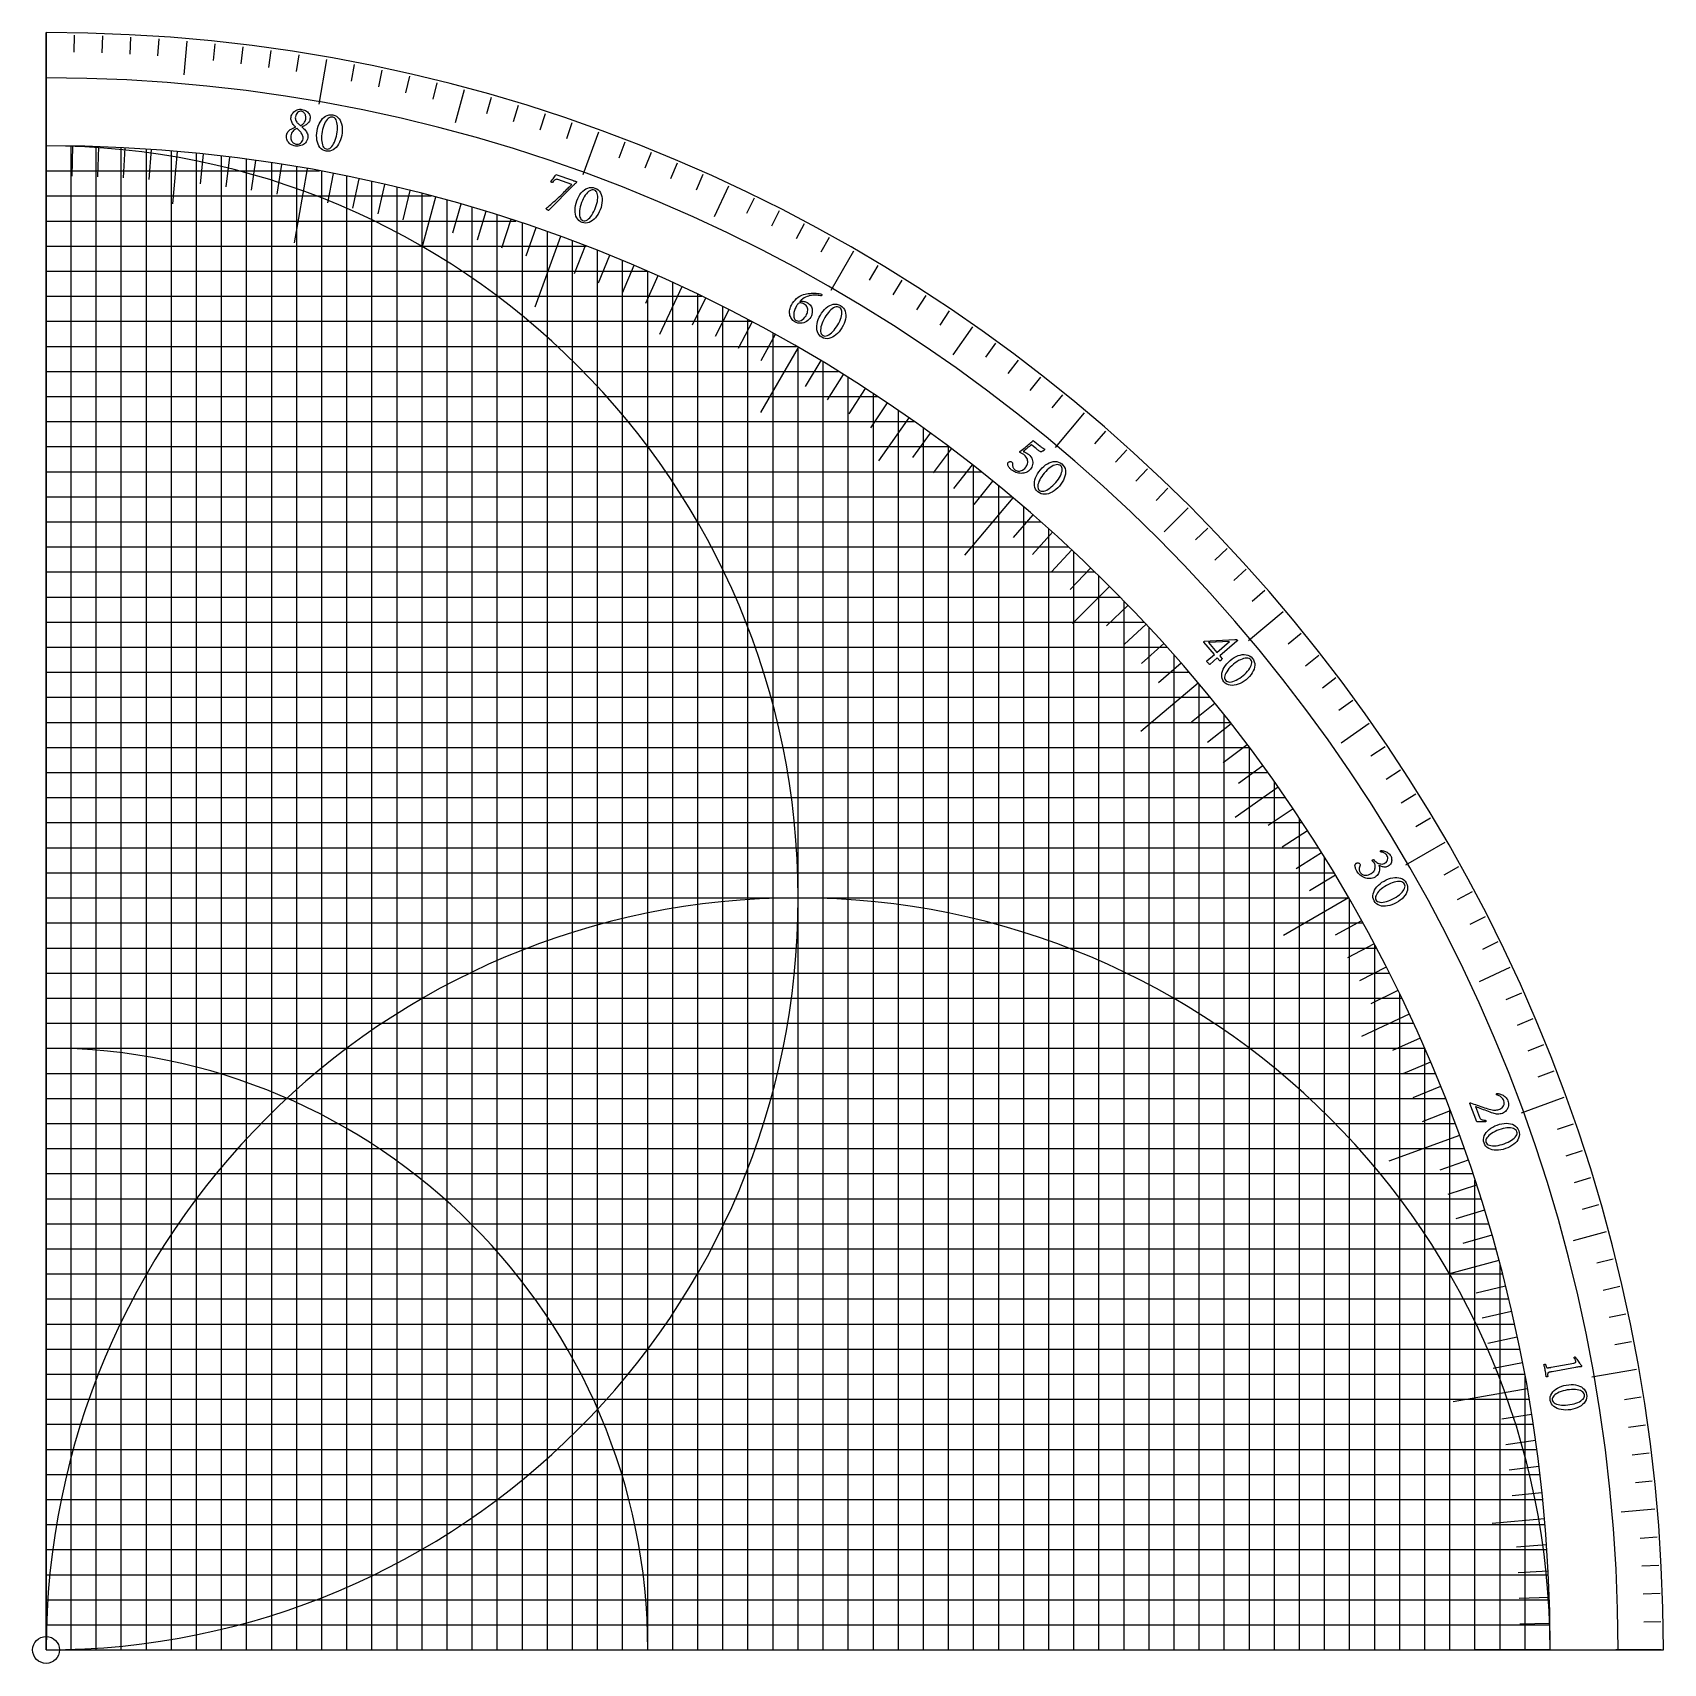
# Model space of a CAD drawing. Header units: millimetres. Extents: x -1 to 150, y -1 to 150.
import ezdxf

# ---------------------------------------------------------------- set-up
doc = ezdxf.new("R2010")
doc.units = ezdxf.units.MM
for name, color, linetype in [('CUT_INNER', 6, 'Continuous'), ('CUT_OUTER', 1, 'Continuous'), ('ENGRAVE', 7, 'Continuous'), ('ENGRAVE_FINE', 8, 'Continuous'), ('TEXT', 5, 'Continuous')]:
    doc.layers.add(name, color=color, linetype=linetype)

msp = doc.modelspace()

# ---------------------------------------------------------------- linework, layer by layer
at = {"layer": 'CUT_INNER'}
msp.add_circle((0, 0), 1.25, dxfattribs=at)
at = {"layer": 'CUT_OUTER'}
for points in [[(0, 150), (0, 150), (0, 0)], [(0, 0), (150, 0), (150, 0)]]:
    msp.add_lwpolyline(points, dxfattribs=at)
msp.add_arc((0, 0), 150, 360, 90, dxfattribs=at)
at = {"layer": 'ENGRAVE'}
for points in [[(0, 0), (0, 150)], [(0, 149.79), (0, 145.59)], [(13.0551, 149.22), (12.7805, 146.082)], [(26.0108, 147.5144), (25.2814, 143.3782)], [(38.7685, 144.686), (37.9532, 141.6434)], [(51.2312, 140.7566), (49.7947, 136.8098)], [(0, 0), (0, 139.5)], [(0, 139.5), (0, 132.525)], [(11.625, 0), (11.625, 139.0148)], [(12.1582, 138.9692), (11.7327, 134.1052)], [(24.2239, 137.3807), (23.0127, 130.5116)], [(23.25, 0), (23.25, 137.5489)], [(36.1053, 134.7467), (34.8416, 130.0305)], [(34.875, 0), (34.875, 135.0703)], [(63.304, 135.7558), (61.9727, 132.901)], [(47.7118, 131.0871), (45.3262, 124.5328)], [(46.5, 0), (46.5, 131.5219)], [(74.895, 129.7219), (72.795, 126.0846)], [(0, 127.875), (55.7515, 127.875)], [(58.9552, 126.4299), (56.8918, 122.0049)], [(58.125, 0), (58.125, 126.8138)], [(85.916, 122.7008), (84.1092, 120.1205)], [(69.75, 120.8105), (66.2625, 114.77)], [(69.75, 0), (69.75, 120.8105)], [(0, 116.25), (77.1115, 116.25)], [(80.0139, 114.2717), (77.2134, 110.2722)], [(96.2832, 114.7458), (93.5834, 111.5284)], [(81.375, 0), (81.375, 113.3065)], [(89.6689, 106.8632), (85.1854, 101.52)], [(105.9175, 105.9175), (103.6901, 103.6901)], [(0, 104.625), (92.2706, 104.625)], [(93, 0), (93, 103.9772)], [(98.6414, 98.6414), (95.1889, 95.1889)], [(114.7458, 96.2832), (111.5284, 93.5834)], [(0, 93), (103.9772, 93)], [(104.625, 0), (104.625, 92.2706)], [(106.8632, 89.6689), (101.52, 85.1854)], [(122.7008, 85.916), (120.1205, 84.1092)], [(0, 81.375), (113.3065, 81.375)], [(114.2717, 80.0139), (110.2722, 77.2134)], [(116.25, 0), (116.25, 77.1115)], [(129.7219, 74.895), (126.0846, 72.795)], [(0, 69.75), (120.8105, 69.75)], [(120.8105, 69.75), (114.77, 66.2625)], [(135.7558, 63.304), (132.901, 61.9727)], [(0, 58.125), (126.8138, 58.125)], [(126.4299, 58.9552), (122.0049, 56.8918)], [(127.875, 0), (127.875, 55.7515)], [(140.7566, 51.2312), (136.8098, 49.7947)], [(131.0871, 47.7118), (124.5328, 45.3262)], [(0, 46.5), (131.5219, 46.5)], [(144.686, 38.7685), (141.6434, 37.9532)], [(0, 34.875), (135.0703, 34.875)], [(134.7467, 36.1053), (130.0305, 34.8416)], [(147.5144, 26.0108), (143.3782, 25.2814)], [(137.3807, 24.2239), (130.5116, 23.0127)], [(0, 23.25), (137.5489, 23.25)], [(138.9692, 12.1582), (134.1052, 11.7327)], [(149.22, 13.0551), (146.082, 12.7805)], [(0, 11.625), (139.0148, 11.625)], [(0, 0), (150, 0)], [(0, 0), (139.5, 0)], [(139.5, 0), (132.525, 0)], [(149.79, 0), (145.59, 0)]]:
    msp.add_lwpolyline(points, dxfattribs=at)
for centre, radius, start, end in [((0, 0), 145.8, 0, 90), ((0, 0), 139.5, 0, 90), ((0, 69.75), 69.75, 270, 90), ((0, 0), 139.5, 0, 90), ((69.75, 0), 69.75, 0, 180), ((0, 0), 55.8108, 0, 90)]:
    msp.add_arc(centre, radius, start, end, dxfattribs=at)
at = {"layer": 'ENGRAVE_FINE'}
for points in [[(2.6142, 149.7672), (2.5867, 148.1924)], [(5.2276, 149.6988), (5.1726, 148.1247)], [(7.8394, 149.5847), (7.757, 148.0119)], [(10.4488, 149.4251), (10.339, 147.854)], [(15.6573, 148.9694), (15.4927, 147.4031)], [(18.2548, 148.6735), (18.0629, 147.1102)], [(20.8467, 148.3323), (20.6275, 146.7726)], [(23.4323, 147.9458), (23.1859, 146.3902)], [(28.5813, 147.0379), (28.2808, 145.4919)], [(31.1431, 146.5167), (30.8156, 144.9761)], [(33.6954, 145.9509), (33.3411, 144.4163)], [(36.2375, 145.3406), (35.8565, 143.8124)], [(41.2877, 143.9874), (40.8536, 142.4734)], [(43.7944, 143.2449), (43.3339, 141.7387)], [(46.2877, 142.4588), (45.801, 140.9608)], [(48.7669, 141.6292), (48.2541, 140.14)], [(2.325, 0), (2.325, 139.4806)], [(2.4346, 139.4788), (2.3859, 136.6892)], [(4.65, 0), (4.65, 139.4225)], [(4.8685, 139.415), (4.7711, 136.6267)], [(6.975, 0), (6.975, 139.3255)], [(7.3009, 139.3088), (7.1548, 136.5226)], [(9.3, 0), (9.3, 139.1897)], [(9.731, 139.1602), (9.5364, 136.377)], [(53.6799, 139.841), (53.1155, 138.3706)], [(13.95, 0), (13.95, 138.8007)], [(14.5817, 138.7358), (14.2901, 135.9611)], [(16.275, 0), (16.275, 138.5474)], [(17.0008, 138.4602), (16.6608, 135.691)], [(18.6, 0), (18.6, 138.2544)], [(19.4146, 138.1424), (19.0264, 135.3795)], [(20.925, 0), (20.925, 137.9217)], [(21.8226, 137.7825), (21.3862, 135.0269)], [(56.1123, 138.8829), (55.5223, 137.4226)], [(58.5276, 137.8824), (57.9122, 136.4326)], [(0, 137.175), (25.3628, 137.175)], [(25.575, 0), (25.575, 137.1356)], [(26.6179, 136.937), (26.0855, 134.1983)], [(27.9, 0), (27.9, 136.6815)], [(29.0037, 136.4516), (28.4236, 133.7226)], [(30.225, 0), (30.225, 136.1863)], [(60.9251, 136.84), (60.2845, 135.4011)], [(0, 134.85), (35.7173, 134.85)], [(31.3807, 135.9246), (30.7531, 133.2061)], [(32.55, 0), (32.55, 135.6494)], [(33.7481, 135.3563), (33.0731, 132.6491)], [(65.6636, 134.6304), (64.9732, 133.2148)], [(37.2, 0), (37.2, 134.4485)], [(38.4514, 134.096), (37.6824, 131.4141)], [(39.525, 0), (39.525, 133.7835)], [(40.7859, 133.4045), (39.9701, 130.7364)], [(68.0032, 133.4639), (67.2882, 132.0605)], [(0, 132.525), (43.5589, 132.525)], [(41.85, 0), (41.85, 133.0745)], [(43.1079, 132.6724), (42.2457, 130.0189)], [(44.175, 0), (44.175, 132.3209)], [(45.4168, 131.8998), (44.5084, 129.2618)], [(70.3221, 132.2567), (69.5827, 130.8661)], [(0, 130.2), (50.082, 130.2)], [(48.825, 0), (48.825, 130.6766)], [(49.9923, 130.2345), (48.9925, 127.6298)], [(72.6196, 131.0093), (71.8561, 129.6318)], [(51.15, 0), (51.15, 129.7842)], [(52.2576, 129.3421), (51.2125, 126.7553)], [(53.475, 0), (53.475, 128.8436)], [(54.507, 128.4104), (53.4169, 125.8422)], [(56.7398, 127.4396), (55.605, 124.8908)], [(55.8, 0), (55.8, 127.8539)], [(77.1476, 128.3951), (76.3364, 127.0451)], [(0, 125.55), (60.8066, 125.55)], [(60.45, 0), (60.45, 125.7221)], [(79.3766, 127.0291), (78.542, 125.6934)], [(81.5815, 125.6245), (80.7237, 124.3036)], [(61.1528, 125.3818), (59.9297, 122.8741)], [(63.3317, 124.2954), (62.065, 121.8095)], [(62.775, 0), (62.775, 124.5775)], [(83.7615, 124.1815), (82.8808, 122.8758)], [(0, 123.225), (65.39, 123.225)], [(65.4913, 123.1712), (64.1815, 120.7078)], [(65.1, 0), (65.1, 123.3784)], [(67.6309, 122.0094), (66.2783, 119.5693)], [(67.425, 0), (67.425, 122.1234)], [(88.0444, 121.1827), (87.1186, 119.9085)], [(0, 120.9), (69.5948, 120.9)], [(71.8478, 119.5748), (70.4109, 117.1833)], [(90.1459, 119.6276), (89.198, 118.3698)], [(0, 118.575), (73.4862, 118.575)], [(72.075, 0), (72.075, 119.438)], [(73.9237, 118.3027), (72.4453, 115.9367)], [(74.4, 0), (74.4, 118.0038)], [(92.2199, 118.0361), (91.2503, 116.795)], [(75.9771, 116.9945), (74.4576, 114.6547)], [(76.725, 0), (76.725, 116.5055)], [(78.0074, 115.6507), (76.4473, 113.3377)], [(94.2659, 116.4087), (93.2747, 115.1847)], [(0, 113.925), (80.5068, 113.925)], [(79.05, 0), (79.05, 114.9406)], [(81.996, 112.8579), (80.3561, 110.6007)], [(98.2711, 113.0479), (97.2378, 111.8593)], [(0, 111.6), (83.7, 111.6)], [(83.9532, 111.4097), (82.2741, 109.1815)], [(83.7, 0), (83.7, 111.6)], [(100.2291, 111.3157), (99.1752, 110.1452)], [(0, 109.275), (86.7135, 109.275)], [(85.8848, 109.9275), (84.1671, 107.729)], [(86.025, 0), (86.025, 109.8178)], [(102.1565, 109.5495), (101.0824, 108.3976)], [(87.7902, 108.4119), (86.0344, 106.2436)], [(88.35, 0), (88.35, 107.9561)], [(104.0529, 107.7499), (102.9588, 106.6169)], [(0, 106.95), (89.5653, 106.95)], [(90.675, 0), (90.675, 106.0108)], [(91.5202, 105.282), (89.6898, 103.1763)], [(93.3437, 103.6687), (91.4768, 101.5953)], [(107.7499, 104.0529), (106.6169, 102.9588)], [(0, 102.3), (94.8418, 102.3)], [(95.1388, 102.0238), (93.236, 99.9834)], [(95.325, 0), (95.325, 101.8499)], [(109.5495, 102.1565), (108.3976, 101.0824)], [(0, 99.975), (97.2895, 99.975)], [(96.9048, 100.3479), (94.9667, 98.3409)], [(111.3157, 100.2291), (110.1452, 99.1752)], [(97.65, 0), (97.65, 99.6229)], [(0, 97.65), (99.6229, 97.65)], [(100.3479, 96.9048), (98.3409, 94.9667)], [(99.975, 0), (99.975, 97.2895)], [(113.0479, 98.2711), (111.8593, 97.2378)], [(0, 95.325), (101.8499, 95.325)], [(102.0238, 95.1388), (99.9834, 93.236)], [(102.3, 0), (102.3, 94.8418)], [(116.4087, 94.2659), (115.1847, 93.2747)], [(103.6687, 93.3437), (101.5953, 91.4768)], [(105.282, 91.5202), (103.1763, 89.6898)], [(118.0361, 92.2199), (116.795, 91.2503)], [(0, 90.675), (106.0108, 90.675)], [(106.95, 0), (106.95, 89.5653)], [(119.6276, 90.1459), (118.3698, 89.198)], [(0, 88.35), (107.9561, 88.35)], [(108.4119, 87.7902), (106.2436, 86.0344)], [(121.1827, 88.0444), (119.9085, 87.1186)], [(109.275, 0), (109.275, 86.7135)], [(0, 86.025), (109.8178, 86.025)], [(109.9275, 85.8848), (107.729, 84.1671)], [(0, 83.7), (111.6, 83.7)], [(111.4097, 83.9532), (109.1815, 82.2741)], [(111.6, 0), (111.6, 83.7)], [(124.1815, 83.7615), (122.8758, 82.8808)], [(112.8579, 81.996), (110.6007, 80.3561)], [(113.925, 0), (113.925, 80.5068)], [(125.6245, 81.5815), (124.3036, 80.7237)], [(0, 79.05), (114.9406, 79.05)], [(127.0291, 79.3766), (125.6934, 78.542)], [(115.6507, 78.0074), (113.3377, 76.4473)], [(128.3951, 77.1476), (127.0451, 76.3364)], [(0, 76.725), (116.5055, 76.725)], [(116.9945, 75.9771), (114.6547, 74.4576)], [(0, 74.4), (118.0038, 74.4)], [(118.3027, 73.9237), (115.9367, 72.4453)], [(118.575, 0), (118.575, 73.4862)], [(131.0093, 72.6196), (129.6318, 71.8561)], [(0, 72.075), (119.438, 72.075)], [(119.5748, 71.8478), (117.1833, 70.4109)], [(120.9, 0), (120.9, 69.5948)], [(132.2567, 70.3221), (130.8661, 69.5827)], [(0, 67.425), (122.1234, 67.425)], [(122.0094, 67.6309), (119.5693, 66.2783)], [(133.4639, 68.0032), (132.0605, 67.2882)], [(0, 65.1), (123.3784, 65.1)], [(123.1712, 65.4913), (120.7078, 64.1815)], [(123.225, 0), (123.225, 65.39)], [(134.6304, 65.6636), (133.2148, 64.9732)], [(0, 62.775), (124.5775, 62.775)], [(124.2954, 63.3317), (121.8095, 62.065)], [(125.3818, 61.1528), (122.8741, 59.9297)], [(125.55, 0), (125.55, 60.8066)], [(136.84, 60.9251), (135.4011, 60.2845)], [(0, 60.45), (125.7221, 60.45)], [(137.8824, 58.5276), (136.4326, 57.9122)], [(127.4396, 56.7398), (124.8908, 55.605)], [(138.8829, 56.1123), (137.4226, 55.5223)], [(0, 55.8), (127.8539, 55.8)], [(128.4104, 54.507), (125.8422, 53.4169)], [(0, 53.475), (128.8436, 53.475)], [(139.841, 53.6799), (138.3706, 53.1155)], [(129.3421, 52.2576), (126.7553, 51.2125)], [(0, 51.15), (129.7842, 51.15)], [(130.2345, 49.9923), (127.6298, 48.9925)], [(130.2, 0), (130.2, 50.082)], [(0, 48.825), (130.6766, 48.825)], [(141.6292, 48.7669), (140.14, 48.2541)], [(131.8998, 45.4168), (129.2618, 44.5084)], [(142.4588, 46.2877), (140.9608, 45.801)], [(0, 44.175), (132.3209, 44.175)], [(132.6724, 43.1079), (130.0189, 42.2457)], [(132.525, 0), (132.525, 43.5589)], [(143.2449, 43.7944), (141.7387, 43.3339)], [(0, 41.85), (133.0745, 41.85)], [(143.9874, 41.2877), (142.4734, 40.8536)], [(0, 39.525), (133.7835, 39.525)], [(133.4045, 40.7859), (130.7364, 39.9701)], [(134.096, 38.4514), (131.4141, 37.6824)], [(0, 37.2), (134.4485, 37.2)], [(134.85, 0), (134.85, 35.7173)], [(145.3406, 36.2375), (143.8124, 35.8565)], [(135.3563, 33.7481), (132.6491, 33.0731)], [(145.9509, 33.6954), (144.4163, 33.3411)], [(0, 32.55), (135.6494, 32.55)], [(135.9246, 31.3807), (133.2061, 30.7531)], [(146.5167, 31.1431), (144.9761, 30.8156)], [(0, 30.225), (136.1863, 30.225)], [(136.4516, 29.0037), (133.7226, 28.4236)], [(0, 27.9), (136.6815, 27.9)], [(147.0379, 28.5813), (145.4919, 28.2808)], [(136.937, 26.6179), (134.1983, 26.0855)], [(0, 25.575), (137.1356, 25.575)], [(137.175, 0), (137.175, 25.3628)], [(147.9458, 23.4323), (146.3902, 23.1859)], [(137.7825, 21.8226), (135.0269, 21.3862)], [(0, 20.925), (137.9217, 20.925)], [(148.3323, 20.8467), (146.7726, 20.6275)], [(0, 18.6), (138.2544, 18.6)], [(138.1424, 19.4146), (135.3795, 19.0264)], [(148.6735, 18.2548), (147.1102, 18.0629)], [(138.4602, 17.0008), (135.691, 16.6608)], [(0, 16.275), (138.5474, 16.275)], [(148.9694, 15.6573), (147.4031, 15.4927)], [(0, 13.95), (138.8007, 13.95)], [(138.7358, 14.5817), (135.9611, 14.2901)], [(0, 9.3), (139.1897, 9.3)], [(139.1602, 9.731), (136.377, 9.5364)], [(149.4251, 10.4488), (147.854, 10.339)], [(149.5847, 7.8394), (148.0119, 7.757)], [(0, 6.975), (139.3255, 6.975)], [(139.3088, 7.3009), (136.5226, 7.1548)], [(0, 4.65), (139.4225, 4.65)], [(139.415, 4.8685), (136.6267, 4.7711)], [(149.6988, 5.2276), (148.1247, 5.1726)], [(0, 2.325), (139.4806, 2.325)], [(139.4788, 2.4346), (136.6892, 2.3859)], [(149.7672, 2.6142), (148.1924, 2.5867)]]:
    msp.add_lwpolyline(points, dxfattribs=at)
at = {"layer": 'TEXT'}
for points in [[(23.7328, 142.8777), (23.8489, 142.8525), (23.9579, 142.8168), (24.06, 142.7704), (24.1549, 142.7135), (24.2405, 142.6471), (24.3145, 142.5723), (24.3768, 142.4892), (24.4276, 142.3977), (24.4642, 142.2986), (24.4843, 142.1927), (24.4879, 142.08), (24.4749, 141.9606), (24.452, 141.8635), (24.418, 141.7752), (24.3731, 141.6956), (24.3172, 141.6248), (24.2538, 141.5614), (24.1864, 141.5043), (24.1148, 141.4533), (24.0392, 141.4084), (23.9627, 141.3685), (23.8886, 141.3322), (23.8169, 141.2997), (23.7477, 141.2708), (23.7325, 141.2672), (23.7266, 141.2606), (23.7298, 141.2511), (23.7423, 141.2387), (23.8149, 141.1791), (23.8861, 141.1128), (23.9556, 141.0399), (24.0237, 140.9603), (24.0872, 140.8759), (24.1433, 140.7886), (24.1919, 140.6985), (24.2331, 140.6055), (24.2638, 140.5112), (24.281, 140.4171), (24.2849, 140.3233), (24.2754, 140.2297), (24.2447, 140.1037), (24.1978, 139.9874), (24.1349, 139.8807), (24.0558, 139.7836), (23.9643, 139.6978), (23.8637, 139.6248), (23.7542, 139.5646), (23.6358, 139.5172), (23.5119, 139.4841), (23.3864, 139.4665), (23.2591, 139.4646), (23.13, 139.4784), (22.9943, 139.5077), (22.8683, 139.549), (22.7521, 139.6023), (22.6457, 139.6676), (22.5511, 139.7433), (22.4704, 139.8277), (22.4036, 139.9207), (22.3507, 140.0225), (22.313, 140.131), (22.2918, 140.2445), (22.287, 140.3629), (22.2987, 140.4862), (22.3166, 140.5691), (22.3433, 140.6465), (22.3788, 140.7184), (22.423, 140.7847), (22.4736, 140.846), (22.5283, 140.9024), (22.5871, 140.954), (22.65, 141.0009), (22.7147, 141.0433), (22.7793, 141.0816), (22.8435, 141.1158), (22.9074, 141.146), (22.9685, 141.1728), (23.0239, 141.197), (23.0738, 141.2187), (23.1182, 141.2379), (23.1275, 141.2443), (23.1313, 141.2509), (23.1297, 141.2576), (23.1226, 141.2646), (23.0735, 141.3092), (23.0231, 141.3612), (22.9715, 141.4205), (22.9186, 141.4873), (22.8679, 141.5598), (22.8226, 141.6366), (22.7827, 141.7176), (22.7484, 141.8029), (22.7226, 141.8914), (22.7085, 141.9822), (22.7063, 142.0752), (22.7158, 142.1704), (22.741, 142.2795), (22.7809, 142.3822), (22.8354, 142.4785), (22.9045, 142.5682), (22.9852, 142.6494), (23.0744, 142.7199), (23.1721, 142.7798), (23.2782, 142.8289), (23.3894, 142.8648), (23.5022, 142.8849), (23.6167, 142.8892), (23.7328, 142.8777)], [(23.6755, 142.7004), (23.5822, 142.7049), (23.4926, 142.6867), (23.4067, 142.6459), (23.3244, 142.5825), (23.2516, 142.5024), (23.1942, 142.4116), (23.1521, 142.31), (23.1253, 142.1977), (23.1158, 142.1016), (23.1193, 142.0113), (23.1358, 141.9267), (23.1654, 141.848), (23.2042, 141.7749), (23.2483, 141.7074), (23.2978, 141.6455), (23.3527, 141.5893), (23.4086, 141.5379), (23.4609, 141.4904), (23.5097, 141.4469), (23.5549, 141.4075), (23.5606, 141.4041), (23.5677, 141.4012), (23.5763, 141.3988), (23.5863, 141.3967), (23.5887, 141.3963), (23.5903, 141.3961), (23.5914, 141.3959), (23.5917, 141.3958), (23.5995, 141.3949), (23.6067, 141.3947), (23.6134, 141.3953), (23.6195, 141.3967), (23.7057, 141.4407), (23.7849, 141.4926), (23.8573, 141.5526), (23.9228, 141.6205), (23.9794, 141.6968), (24.025, 141.7819), (24.0596, 141.8756), (24.0832, 141.9781), (24.0924, 142.0556), (24.0935, 142.133), (24.0866, 142.2104), (24.0717, 142.2879), (24.0491, 142.3628), (24.0189, 142.4328), (23.9813, 142.4979), (23.9361, 142.558), (23.8832, 142.6102), (23.8221, 142.6513), (23.7528, 142.6814), (23.6755, 142.7004)], [(26.5906, 142.3625), (26.7675, 142.3145), (26.9243, 142.2405), (27.061, 142.1404), (27.1776, 142.0144), (27.2743, 141.8673), (27.3516, 141.7043), (27.4096, 141.5252), (27.4482, 141.3302), (27.4679, 141.1244), (27.4693, 140.9127), (27.4525, 140.6953), (27.4174, 140.4722), (27.3659, 140.2522), (27.2994, 140.0445), (27.2181, 139.849), (27.1221, 139.6656), (27.0132, 139.499), (26.8931, 139.3539), (26.762, 139.2302), (26.6197, 139.1278), (26.4679, 139.0517), (26.3082, 139.0071), (26.1405, 138.9937), (25.9647, 139.0117), (25.7988, 139.0575), (25.6501, 139.13), (25.5184, 139.2291), (25.4038, 139.3549), (25.3068, 139.502), (25.2278, 139.665), (25.1669, 139.8439), (25.1241, 140.0388), (25.0996, 140.2447), (25.0936, 140.4565), (25.1061, 140.6743), (25.1372, 140.8981), (25.1852, 141.1188), (25.2485, 141.3276), (25.327, 141.5243), (25.4209, 141.7089), (25.5287, 141.8766), (25.6487, 142.0224), (25.7811, 142.1463), (25.9257, 142.2482), (26.0804, 142.3236), (26.2428, 142.3678), (26.4129, 142.3808), (26.5906, 142.3625)], [(23.1716, 139.6637), (23.2944, 139.6536), (23.4075, 139.6656), (23.5111, 139.6997), (23.6051, 139.756), (23.6861, 139.8313), (23.7503, 139.9224), (23.7977, 140.0295), (23.8284, 140.1524), (23.8362, 140.2324), (23.8322, 140.3119), (23.8164, 140.391), (23.7889, 140.4697), (23.7531, 140.5465), (23.7125, 140.62), (23.6672, 140.6901), (23.6172, 140.7569), (23.5654, 140.8194), (23.5147, 140.8764), (23.4651, 140.9281), (23.4167, 140.9745), (23.3733, 141.014), (23.3388, 141.0451), (23.3133, 141.0678), (23.2967, 141.0822), (23.2874, 141.0886), (23.2792, 141.0934), (23.2722, 141.0966), (23.2662, 141.0982), (23.2588, 141.0991), (23.2526, 141.0991), (23.2476, 141.0982), (23.2439, 141.0964), (23.1324, 141.0437), (23.0346, 140.9839), (22.9506, 140.9169), (22.8803, 140.8429), (22.8222, 140.7594), (22.7749, 140.6637), (22.7385, 140.5561), (22.7128, 140.4364), (22.7014, 140.3323), (22.702, 140.2343), (22.7144, 140.1422), (22.7388, 140.0561), (22.7725, 139.977), (22.8134, 139.906), (22.8614, 139.8431), (22.9164, 139.7882), (22.9763, 139.7424), (23.0388, 139.7063), (23.1039, 139.6801), (23.1716, 139.6637)], [(26.5818, 142.1657), (26.4725, 142.1731), (26.3663, 142.1541), (26.2633, 142.1086), (26.1636, 142.0366), (26.0685, 141.942), (25.9796, 141.8286), (25.8967, 141.6966), (25.8199, 141.5459), (25.7508, 141.3801), (25.6908, 141.2031), (25.6399, 141.0147), (25.5981, 140.8151), (25.5673, 140.6157), (25.5488, 140.4226), (25.5424, 140.236), (25.5481, 140.0557), (25.5652, 139.8865), (25.5929, 139.7328), (25.6313, 139.5948), (25.6803, 139.4723), (25.7397, 139.3697), (25.8093, 139.2914), (25.8892, 139.2373), (25.9794, 139.2074), (26.0934, 139.1995), (26.2023, 139.2194), (26.3063, 139.267), (26.4053, 139.3424), (26.4987, 139.4412), (26.5859, 139.559), (26.6669, 139.696), (26.7417, 139.8521), (26.8093, 140.0223), (26.8687, 140.2016), (26.9198, 140.3901), (26.9628, 140.5877), (26.9959, 140.7885), (27.0166, 140.9809), (27.0249, 141.165), (27.0208, 141.3408), (27.0047, 141.505), (26.9773, 141.654), (26.9385, 141.7879), (26.8884, 141.9067), (26.8274, 142.0063), (26.7559, 142.0827), (26.674, 142.1358), (26.5818, 142.1657)], [(48.8238, 136.3005), (48.8742, 136.2829), (48.9269, 136.2657), (48.9819, 136.2486), (49.0391, 136.2318), (49.0915, 136.2167), (49.1319, 136.2049), (49.1603, 136.1962), (49.1766, 136.1909), (49.1892, 136.1831), (49.1958, 136.171), (49.1964, 136.1545), (49.1911, 136.1338), (49.1782, 136.1069), (49.1576, 136.0774), (49.1295, 136.0453), (49.0939, 136.0104), (49.0539, 135.9735), (49.0127, 135.9353), (48.9703, 135.8957), (48.9267, 135.8547), (46.6153, 133.5176), (46.6041, 133.514), (46.591, 133.5132), (46.576, 133.5152), (46.5592, 133.52), (46.5303, 133.532), (46.4994, 133.5487), (46.4666, 133.57), (46.4318, 133.5959), (46.4013, 133.6228), (46.3812, 133.6472), (46.3717, 133.6689), (46.3726, 133.6882), (46.4734, 133.7679), (46.5809, 133.8567), (46.6954, 133.9546), (46.8167, 134.0615), (46.9426, 134.1746), (47.0711, 134.2912), (47.2019, 134.4111), (47.3353, 134.5344), (47.4688, 134.659), (47.6, 134.783), (47.7291, 134.9062), (47.8559, 135.0287), (47.9786, 135.1482), (48.0951, 135.2623), (48.2056, 135.3709), (48.3098, 135.4742), (48.406, 135.5697), (48.4922, 135.6551), (48.5683, 135.7304), (48.6342, 135.7956), (48.6875, 135.8483), (48.7256, 135.8859), (48.7485, 135.9085), (48.7561, 135.916), (47.4715, 136.37), (47.3988, 136.3888), (47.3312, 136.3929), (47.2687, 136.3823), (47.2113, 136.3571), (47.1554, 136.3173), (47.0975, 136.2631), (47.0375, 136.1946), (46.9756, 136.1117), (46.9651, 136.1003), (46.9495, 136.0949), (46.9287, 136.0956), (46.9028, 136.1024), (46.8941, 136.1061), (46.8836, 136.1119), (46.8713, 136.1197), (46.8572, 136.1296), (46.8432, 136.1401), (46.8315, 136.1499), (46.8221, 136.1588), (46.815, 136.167), (46.8836, 136.2586), (46.9516, 136.3514), (47.0191, 136.4455), (47.0859, 136.5409), (47.1483, 136.6317), (47.2024, 136.7121), (47.2482, 136.7821), (47.2858, 136.8417)], [(50.9076, 135.5823), (51.0735, 135.5043), (51.2151, 135.4042), (51.3323, 135.2819), (51.4252, 135.1375), (51.4949, 134.9759), (51.5428, 134.8019), (51.5688, 134.6155), (51.5729, 134.4168), (51.5566, 134.2106), (51.5213, 134.002), (51.4669, 133.7908), (51.3936, 133.5771), (51.3047, 133.3695), (51.2031, 133.1764), (51.0892, 132.998), (50.9628, 132.8341), (50.8266, 132.6889), (50.6831, 132.5669), (50.5325, 132.4678), (50.3745, 132.3917), (50.2118, 132.3431), (50.0468, 132.3269), (49.8794, 132.3428), (49.7094, 132.391), (49.554, 132.465), (49.4201, 132.5622), (49.3076, 132.6827), (49.2166, 132.8265), (49.1466, 132.9882), (49.0971, 133.1624), (49.0682, 133.3492), (49.0599, 133.5486), (49.0715, 133.7556), (49.1024, 133.9652), (49.1525, 134.1775), (49.222, 134.3925), (49.3076, 134.6015), (49.4062, 134.7961), (49.5177, 134.9762), (49.6422, 135.1417), (49.7775, 135.2882), (49.921, 135.4109), (50.0728, 135.5099), (50.233, 135.5852), (50.3984, 135.6326), (50.566, 135.6479), (50.7358, 135.6311), (50.9076, 135.5823)], [(50.8648, 135.39), (50.7584, 135.4163), (50.6506, 135.416), (50.5412, 135.3891), (50.4305, 135.3355), (50.3205, 135.2588), (50.2132, 135.1626), (50.1086, 135.047), (50.0069, 134.9119), (49.91, 134.7607), (49.8202, 134.5967), (49.7373, 134.4201), (49.6615, 134.2307), (49.5966, 134.0397), (49.5448, 133.8528), (49.5061, 133.6701), (49.4804, 133.4916), (49.4678, 133.322), (49.4685, 133.1658), (49.4823, 133.0232), (49.5092, 132.8941), (49.5499, 132.7827), (49.6049, 132.6935), (49.6742, 132.6264), (49.7578, 132.5813), (49.8687, 132.5537), (49.9794, 132.5543), (50.0901, 132.5832), (50.2007, 132.6402), (50.3098, 132.7213), (50.4162, 132.8222), (50.5197, 132.943), (50.6205, 133.0837), (50.7166, 133.2396), (50.8062, 133.4059), (50.8894, 133.5827), (50.966, 133.7699), (51.0334, 133.9618), (51.0873, 134.1477), (51.1274, 134.3276), (51.1539, 134.5014), (51.1666, 134.6658), (51.1654, 134.8174), (51.1505, 134.956), (51.1217, 135.0817), (51.0789, 135.1904), (51.0218, 135.278), (50.9504, 135.3445), (50.8648, 135.39)], [(70.5765, 124.9723), (70.6896, 124.9009), (70.7865, 124.8238), (70.8672, 124.741), (70.9317, 124.6525), (70.9821, 124.5605), (71.0206, 124.467), (71.0472, 124.372), (71.0619, 124.2756), (71.0668, 124.1796), (71.0638, 124.0857), (71.0529, 123.9939), (71.0342, 123.9043), (71.0101, 123.8192), (70.9828, 123.7409), (70.9524, 123.6695), (70.9189, 123.605), (70.8395, 123.4848), (70.7472, 123.3778), (70.6419, 123.2842), (70.5237, 123.2038), (70.3967, 123.1382), (70.2654, 123.0892), (70.1297, 123.0566), (69.9896, 123.0405), (69.8487, 123.0429), (69.7106, 123.0657), (69.5753, 123.109), (69.4428, 123.1727), (69.3454, 123.2351), (69.2594, 123.3062), (69.1848, 123.386), (69.1215, 123.4744), (69.0691, 123.5691), (69.0268, 123.6678), (68.9947, 123.7704), (68.9729, 123.877), (68.9607, 123.9859), (68.9578, 124.0955), (68.964, 124.2058), (68.9794, 124.3167), (69.0033, 124.4257), (69.0349, 124.5299), (69.0744, 124.6294), (69.1217, 124.7242), (69.2261, 124.8957), (69.342, 125.0544), (69.4698, 125.2005), (69.6092, 125.3338), (69.7584, 125.452), (69.9153, 125.5527), (70.0799, 125.6359), (70.2521, 125.7015), (70.3882, 125.741), (70.5287, 125.7733), (70.6736, 125.7984), (70.8229, 125.8163), (70.9734, 125.8275), (71.1223, 125.8325), (71.2694, 125.8314), (71.4147, 125.8242), (71.5551, 125.811), (71.6872, 125.7923), (71.8111, 125.768), (71.9268, 125.7382), (71.9401, 125.7261), (71.9465, 125.709), (71.9461, 125.6867), (71.9389, 125.6595), (71.9287, 125.632), (71.9194, 125.6089), (71.9112, 125.5904), (71.904, 125.5764), (71.8126, 125.5944), (71.7134, 125.6105), (71.6065, 125.6247), (71.4919, 125.6369), (71.3712, 125.6448), (71.2462, 125.6456), (71.117, 125.6394), (70.9836, 125.6261), (70.8478, 125.6034), (70.7118, 125.5687), (70.5754, 125.522), (70.4388, 125.4633), (70.3034, 125.3904), (70.1706, 125.3008), (70.0403, 125.1946), (69.9126, 125.0717), (70.0025, 125.083), (70.0928, 125.0866), (70.1836, 125.0825), (70.2747, 125.0707), (70.3622, 125.0528), (70.4416, 125.0304), (70.513, 125.0036), (70.5765, 124.9723)], [(69.7609, 124.8895), (69.7352, 124.8539), (69.7097, 124.8173), (69.6844, 124.7798), (69.6595, 124.7414), (69.6349, 124.7023), (69.611, 124.6629), (69.5877, 124.6232), (69.5649, 124.5831), (69.5229, 124.503), (69.484, 124.4188), (69.4483, 124.3305), (69.4157, 124.2382), (69.3877, 124.144), (69.3657, 124.0504), (69.3498, 123.9572), (69.3399, 123.8645), (69.3371, 123.7743), (69.3425, 123.6883), (69.3561, 123.6068), (69.3779, 123.5295), (69.4089, 123.459), (69.4506, 123.3977), (69.5027, 123.3456), (69.5655, 123.3026), (69.6781, 123.2561), (69.7953, 123.2412), (69.9174, 123.2576), (70.0442, 123.3056), (70.1684, 123.3807), (70.2824, 123.4787), (70.3863, 123.5997), (70.4799, 123.7436), (70.5316, 123.8428), (70.5738, 123.9427), (70.6067, 124.0432), (70.6301, 124.1445), (70.6422, 124.2444), (70.6409, 124.3409), (70.6264, 124.4341), (70.5985, 124.5239), (70.5552, 124.6084), (70.4944, 124.6856), (70.4161, 124.7555), (70.3204, 124.8181), (70.2681, 124.845), (70.2109, 124.8695), (70.149, 124.8917), (70.0822, 124.9115), (70.0102, 124.9242), (69.9326, 124.9247), (69.8495, 124.9132), (69.7609, 124.8895)], [(73.6778, 124.6825), (73.8276, 124.5769), (73.9497, 124.4537), (74.0439, 124.3129), (74.1103, 124.1546), (74.1509, 123.9833), (74.1678, 123.8037), (74.1611, 123.6156), (74.1306, 123.4192), (74.0788, 123.2189), (74.0077, 123.0196), (73.9175, 122.8211), (73.8083, 122.6233), (73.6846, 122.4343), (73.5511, 122.2618), (73.4078, 122.1059), (73.2549, 121.9664), (73.0956, 121.8472), (72.9331, 121.7518), (72.7675, 121.6804), (72.5988, 121.6329), (72.4302, 121.6134), (72.2648, 121.626), (72.1027, 121.6708), (71.9437, 121.7478), (71.8034, 121.8476), (71.6885, 121.9666), (71.5987, 122.1047), (71.534, 122.2621), (71.4931, 122.4336), (71.4746, 122.6138), (71.4786, 122.8027), (71.505, 123.0005), (71.5524, 123.2023), (71.6192, 123.4034), (71.7054, 123.6038), (71.8112, 123.8035), (71.9319, 123.9945), (72.0627, 124.169), (72.2038, 124.3269), (72.3552, 124.4683), (72.5138, 124.5891), (72.6764, 124.685), (72.8432, 124.7562), (73.0139, 124.8025), (73.1851, 124.8204), (73.3528, 124.8064), (73.5171, 124.7604), (73.6778, 124.6825)], [(73.6023, 124.5005), (73.5021, 124.5449), (73.3958, 124.5634), (73.2835, 124.5558), (73.1651, 124.5223), (73.0434, 124.4659), (72.9211, 124.3898), (72.798, 124.2941), (72.6743, 124.1787), (72.5527, 124.0466), (72.4358, 123.9007), (72.3235, 123.7411), (72.2159, 123.5678), (72.1188, 123.3909), (72.0354, 123.2159), (71.9655, 123.0427), (71.9093, 122.8714), (71.8674, 122.7065), (71.8409, 122.5526), (71.8297, 122.4098), (71.8339, 122.2779), (71.8547, 122.1612), (71.8933, 122.0638), (71.9499, 121.9856), (72.0244, 121.9267), (72.1288, 121.8803), (72.2379, 121.8617), (72.3519, 121.8709), (72.4707, 121.9079), (72.5923, 121.9687), (72.7146, 122.0497), (72.8376, 122.1507), (72.9612, 122.2718), (73.0829, 122.4086), (73.2001, 122.5568), (73.3126, 122.7164), (73.4206, 122.8875), (73.5203, 123.0648), (73.6056, 123.2385), (73.6764, 123.4087), (73.7327, 123.5753), (73.7737, 123.735), (73.7989, 123.8844), (73.8083, 124.0235), (73.8018, 124.1523), (73.7785, 124.2668), (73.7375, 124.363), (73.6787, 124.4409), (73.6023, 124.5005)], [(91.138, 110.8737), (91.25, 110.7701), (91.3416, 110.6603), (91.4125, 110.5446), (91.463, 110.4228), (91.4952, 110.2986), (91.5119, 110.1754), (91.5128, 110.0533), (91.4982, 109.9322), (91.4694, 109.8158), (91.428, 109.7077), (91.3739, 109.6079), (91.3073, 109.5163), (91.217, 109.4194), (91.1197, 109.3367), (91.0153, 109.2683), (90.904, 109.214), (90.7881, 109.173), (90.6702, 109.1441), (90.5503, 109.1275), (90.4283, 109.123), (90.3061, 109.1299), (90.1853, 109.1474), (90.0659, 109.1754), (89.948, 109.214), (89.8334, 109.2623), (89.7242, 109.319), (89.6204, 109.3845), (89.522, 109.4585), (89.4811, 109.4943), (89.4377, 109.537), (89.3916, 109.5867), (89.3429, 109.6432), (89.2956, 109.7037), (89.254, 109.7653), (89.218, 109.8279), (89.1876, 109.8917), (89.185, 109.9077), (89.1838, 109.9297), (89.1839, 109.9575), (89.1852, 109.9913), (89.1896, 110.0266), (89.1985, 110.059), (89.2121, 110.0886), (89.2302, 110.1153), (89.2676, 110.1548), (89.3081, 110.1847), (89.3518, 110.2051), (89.3987, 110.216), (89.4452, 110.2179), (89.488, 110.2115), (89.5272, 110.1967), (89.5625, 110.1736), (89.5989, 110.1373), (89.6242, 110.0964), (89.6384, 110.051), (89.6415, 110.0011), (89.6399, 109.9497), (89.64, 109.9), (89.6419, 109.8519), (89.6455, 109.8054), (89.654, 109.7532), (89.669, 109.7032), (89.6905, 109.6552), (89.7185, 109.6093), (89.7507, 109.5661), (89.7851, 109.5259), (89.8215, 109.4888), (89.86, 109.4547), (89.9174, 109.414), (89.9812, 109.3805), (90.0516, 109.3545), (90.1284, 109.3357), (90.2104, 109.3273), (90.2962, 109.3325), (90.3858, 109.3512), (90.4792, 109.3834), (90.5747, 109.4321), (90.6706, 109.5002), (90.7669, 109.5878), (90.8635, 109.6949), (90.9136, 109.7636), (90.9567, 109.8403), (90.9927, 109.925), (91.0216, 110.0178), (91.04, 110.116), (91.0444, 110.217), (91.0346, 110.3208), (91.0107, 110.4274), (90.9687, 110.5342), (90.9043, 110.6387), (90.8176, 110.7408), (90.7085, 110.8404), (90.6709, 110.8692), (90.6256, 110.9004), (90.5725, 110.9339), (90.5117, 110.9697), (90.4506, 111.0032), (90.3968, 111.0293), (90.3503, 111.0482), (90.311, 111.0598), (90.3058, 111.066), (90.3027, 111.0744), (90.3018, 111.0849), (90.3031, 111.0976), (90.3063, 111.111), (90.311, 111.1235), (90.3173, 111.1352), (90.325, 111.1461), (90.4423, 111.2429), (90.5596, 111.3396), (90.677, 111.4362), (90.7944, 111.5328), (90.9098, 111.6277), (91.0213, 111.7193), (91.1288, 111.8076), (91.2324, 111.8925), (91.329, 111.9721), (91.4158, 112.0445), (91.4927, 112.1096), (91.5597, 112.1675), (92.1728, 111.6642), (92.216, 111.6294), (92.2606, 111.5952), (92.3065, 111.5616), (92.3538, 111.5286), (92.4001, 111.4976), (92.4428, 111.4698), (92.4821, 111.4454), (92.5178, 111.4243), (92.5476, 111.4073), (92.5688, 111.3951), (92.5816, 111.3879), (92.5858, 111.3854), (92.5911, 111.371), (92.5959, 111.3577), (92.6004, 111.3456), (92.6045, 111.3346), (92.6071, 111.3246), (92.607, 111.315), (92.6041, 111.3059), (92.5986, 111.2973), (92.5904, 111.2894), (92.5762, 111.278), (92.5561, 111.2632), (92.53, 111.2451), (92.4996, 111.2252), (92.4666, 111.2053), (92.4308, 111.1855), (92.3924, 111.1656), (92.3529, 111.1474), (92.3138, 111.1323), (92.2751, 111.1204), (92.2369, 111.1117), (92.189, 111.1444), (92.1369, 111.1805), (92.0806, 111.2201), (92.02, 111.2633), (91.955, 111.3108), (91.8856, 111.3637), (91.8118, 111.422), (91.7334, 111.4856), (91.3851, 111.7712), (91.2904, 111.6941), (91.1952, 111.6159), (91.0998, 111.5366), (91.0039, 111.4564), (90.9088, 111.3769), (90.8153, 111.2999), (90.7236, 111.2255), (90.6335, 111.1536), (90.6922, 111.1326), (90.7565, 111.1048), (90.8263, 111.0703), (90.9017, 111.029), (90.975, 110.9858), (91.0388, 110.9455), (91.0931, 110.9081), (91.138, 110.8737)], [(94.2094, 109.9942), (94.3386, 109.8642), (94.4374, 109.7217), (94.5057, 109.5667), (94.5436, 109.3993), (94.5539, 109.2236), (94.5393, 109.0437), (94.5, 108.8597), (94.4359, 108.6715), (94.3501, 108.4833), (94.2455, 108.2993), (94.1222, 108.1195), (93.9803, 107.9437), (93.8256, 107.7791), (93.6642, 107.6324), (93.4961, 107.5037), (93.3213, 107.3929), (93.1436, 107.3031), (92.9671, 107.2374), (92.7916, 107.1959), (92.6172, 107.1784), (92.4477, 107.1884), (92.2871, 107.2296), (92.1352, 107.3018), (91.992, 107.4053), (91.8712, 107.5279), (91.7786, 107.6651), (91.7142, 107.8167), (91.6778, 107.983), (91.6673, 108.1589), (91.6804, 108.3395), (91.7171, 108.5249), (91.7775, 108.7151), (91.8592, 108.9057), (91.9599, 109.0921), (92.0797, 109.2745), (92.2185, 109.4527), (92.3705, 109.6199), (92.5296, 109.769), (92.696, 109.9001), (92.8696, 110.013), (93.0468, 110.1044), (93.2236, 110.1706), (93.4002, 110.2118), (93.5764, 110.2277), (93.7481, 110.2157), (93.9108, 110.1727), (94.0646, 110.0989), (94.2094, 109.9942)], [(94.1034, 109.8282), (94.0124, 109.8893), (93.911, 109.9259), (93.799, 109.938), (93.6766, 109.9255), (93.547, 109.8911), (93.4133, 109.8374), (93.2755, 109.7645), (93.1337, 109.6723), (92.9909, 109.5634), (92.8504, 109.44), (92.7122, 109.3024), (92.5761, 109.1504), (92.4498, 108.9931), (92.3372, 108.8352), (92.2384, 108.6767), (92.1532, 108.5178), (92.0834, 108.3627), (92.0305, 108.2157), (91.9947, 108.077), (91.9759, 107.9464), (91.9761, 107.8279), (91.9972, 107.7252), (92.0394, 107.6384), (92.1025, 107.5675), (92.1973, 107.5036), (92.3016, 107.4664), (92.4154, 107.4556), (92.5388, 107.4714), (92.6691, 107.5102), (92.8036, 107.5687), (92.9422, 107.6468), (93.085, 107.7446), (93.2286, 107.8582), (93.3697, 107.9838), (93.5083, 108.1215), (93.6443, 108.2712), (93.7734, 108.4285), (93.8875, 108.5847), (93.9868, 108.74), (94.0711, 108.8944), (94.1393, 109.0445), (94.19, 109.1873), (94.2234, 109.3226), (94.2394, 109.4506), (94.2363, 109.5674), (94.2126, 109.6693), (94.1683, 109.7562), (94.1034, 109.8282)], [(110.4712, 93.6747), (110.4829, 93.6578), (110.4895, 93.6406), (110.491, 93.6231), (110.4874, 93.6054), (110.4805, 93.5884), (110.4719, 93.5733), (110.4619, 93.56), (110.4503, 93.5486), (108.8581, 92.2001), (109.0613, 91.9597), (109.0667, 91.9469), (109.0655, 91.9295), (109.0576, 91.9073), (109.0431, 91.8804), (109.0233, 91.8513), (108.9997, 91.8226), (108.9722, 91.7942), (108.941, 91.7661), (108.9191, 91.749), (108.899, 91.736), (108.8807, 91.7272), (108.8642, 91.7226), (108.6265, 92.004), (107.9194, 91.405), (107.9173, 91.4062), (107.9112, 91.4095), (107.9009, 91.4151), (107.8865, 91.423), (107.8657, 91.4382), (107.8365, 91.4662), (107.7988, 91.5067), (107.7525, 91.5598), (107.7013, 91.6243), (107.6693, 91.6744), (107.6567, 91.7101), (107.6635, 91.7314), (108.3565, 92.3218), (107.3847, 93.4505), (107.3831, 93.4659), (107.3839, 93.4812), (107.3872, 93.4964), (107.3928, 93.5113), (107.3997, 93.5253), (107.407, 93.5372), (107.4147, 93.5473), (107.4227, 93.5554), (110.2646, 93.7088), (110.2877, 93.7086), (110.3144, 93.7078), (110.3446, 93.7064), (110.3785, 93.7044), (110.4111, 93.7009), (110.4374, 93.6948), (110.4574, 93.686), (110.4712, 93.6747)], [(109.7673, 93.5238), (107.8129, 93.4202), (108.5876, 92.5186)], [(111.8784, 91.9639), (111.9831, 91.8134), (112.0556, 91.6559), (112.096, 91.4914), (112.1043, 91.3199), (112.0839, 91.1451), (112.0383, 90.9705), (111.9676, 90.7961), (111.8719, 90.6219), (111.7547, 90.4515), (111.6197, 90.2885), (111.467, 90.1328), (111.2967, 89.9843), (111.1159, 89.849), (110.9314, 89.7326), (110.7435, 89.635), (110.5521, 89.5563), (110.3616, 89.4987), (110.1763, 89.4647), (109.9963, 89.4542), (109.8215, 89.4673), (109.6563, 89.5066), (109.5052, 89.575), (109.3682, 89.6726), (109.2451, 89.7993), (109.1475, 89.9411), (109.0801, 90.0922), (109.043, 90.2527), (109.0361, 90.4228), (109.0563, 90.5978), (109.1005, 90.7735), (109.1689, 90.9497), (109.2614, 91.1265), (109.375, 91.3), (109.5065, 91.4661), (109.6561, 91.6249), (109.8237, 91.7763), (110.0024, 91.9145), (110.1851, 92.0338), (110.3717, 92.134), (110.5623, 92.2151), (110.7526, 92.2742), (110.9383, 92.3088), (111.1193, 92.3186), (111.2956, 92.3037), (111.4626, 92.2621), (111.6154, 92.1915), (111.7541, 92.0921), (111.8784, 91.9639)], [(111.7452, 91.8187), (111.6663, 91.8947), (111.5727, 91.9484), (111.4645, 91.9797), (111.3418, 91.9887), (111.2082, 91.9773), (111.0672, 91.9477), (110.9188, 91.8998), (110.7631, 91.8337), (110.6036, 91.7512), (110.4439, 91.6541), (110.2838, 91.5425), (110.1234, 91.4165), (109.9717, 91.2835), (109.8334, 91.1475), (109.7086, 91.0087), (109.5971, 90.8669), (109.5014, 90.7263), (109.4239, 90.5908), (109.3645, 90.4603), (109.3233, 90.335), (109.3029, 90.2182), (109.3059, 90.1135), (109.3323, 90.0207), (109.3822, 89.9398), (109.4644, 89.8605), (109.5606, 89.8057), (109.6709, 89.7754), (109.7952, 89.7695), (109.9302, 89.7851), (110.0728, 89.8193), (110.2229, 89.8722), (110.3805, 89.9437), (110.5417, 90.0306), (110.7024, 90.1298), (110.8628, 90.2413), (111.0227, 90.3651), (111.1772, 90.4976), (111.3167, 90.6317), (111.4414, 90.7674), (111.5513, 90.9047), (111.6445, 91.0408), (111.7192, 91.1725), (111.7756, 91.3001), (111.8136, 91.4233), (111.8308, 91.5388), (111.8252, 91.6433), (111.7966, 91.7366), (111.7452, 91.8187)], [(124.7123, 73.6379), (124.744, 73.5746), (124.7689, 73.5033), (124.787, 73.4241), (124.7984, 73.337), (124.8009, 73.246), (124.7926, 73.1556), (124.7733, 73.0656), (124.7431, 72.976), (124.7002, 72.891), (124.6428, 72.8147), (124.5709, 72.7471), (124.4845, 72.6881), (124.4107, 72.6512), (124.3346, 72.6251), (124.256, 72.6099), (124.1749, 72.6056), (124.0937, 72.6096), (124.0145, 72.6195), (123.9374, 72.6353), (123.8623, 72.6569), (123.7912, 72.6816), (123.7265, 72.7062), (123.6679, 72.731), (123.6156, 72.7558), (123.6413, 72.6807), (123.6596, 72.5981), (123.6704, 72.508), (123.6738, 72.4105), (123.6675, 72.3095), (123.6494, 72.2092), (123.6195, 72.1096), (123.5778, 72.0106), (123.5221, 71.9162), (123.4501, 71.8301), (123.362, 71.7523), (123.2576, 71.6827), (123.1396, 71.6226), (123.0199, 71.5782), (122.8984, 71.5495), (122.7752, 71.5366), (122.6522, 71.5377), (122.5316, 71.5509), (122.4132, 71.5763), (122.2971, 71.6138), (122.1846, 71.6621), (122.077, 71.7198), (121.9745, 71.787), (121.8768, 71.8636), (121.7857, 71.9481), (121.7025, 72.0388), (121.6274, 72.1358), (121.5602, 72.239), (121.534, 72.2866), (121.5078, 72.3416), (121.4814, 72.404), (121.455, 72.4738), (121.4313, 72.5469), (121.4133, 72.619), (121.4009, 72.6902), (121.3941, 72.7604), (121.3972, 72.7764), (121.4035, 72.7975), (121.4131, 72.8236), (121.4259, 72.8549), (121.4421, 72.8866), (121.4616, 72.914), (121.4844, 72.9371), (121.5106, 72.956), (121.5593, 72.9803), (121.6076, 72.9945), (121.6556, 72.9988), (121.7033, 72.993), (121.7477, 72.9789), (121.7858, 72.9582), (121.8175, 72.9309), (121.8429, 72.8971), (121.8646, 72.8505), (121.8744, 72.8035), (121.8722, 72.756), (121.858, 72.708), (121.8389, 72.6603), (121.8221, 72.6135), (121.8074, 72.5677), (121.7949, 72.5228), (121.785, 72.4708), (121.782, 72.4186), (121.7858, 72.3662), (121.7964, 72.3135), (121.8119, 72.2619), (121.8304, 72.2123), (121.852, 72.165), (121.8765, 72.1199), (121.9165, 72.0619), (121.9651, 72.0087), (122.0222, 71.9601), (122.088, 71.9162), (122.1622, 71.8803), (122.2446, 71.8558), (122.3352, 71.8427), (122.434, 71.841), (122.5404, 71.8541), (122.6538, 71.8853), (122.7742, 71.9347), (122.9017, 72.0023), (122.9893, 72.0608), (123.0652, 72.1265), (123.1294, 72.1995), (123.1818, 72.2798), (123.2229, 72.3648), (123.253, 72.4517), (123.2721, 72.5404), (123.2802, 72.6311), (123.277, 72.7206), (123.262, 72.806), (123.2352, 72.8873), (123.1967, 72.9644), (123.1729, 73.0011), (123.146, 73.0365), (123.1161, 73.0704), (123.083, 73.1028), (123.0506, 73.1328), (123.0225, 73.1595), (122.9988, 73.1828), (122.9795, 73.2028), (122.9917, 73.2267), (123.0077, 73.2481), (123.0275, 73.2671), (123.0512, 73.2835), (123.0667, 73.292), (123.0805, 73.2978), (123.0928, 73.3012), (123.1034, 73.3019), (123.1806, 73.2257), (123.2616, 73.155), (123.3465, 73.0896), (123.4352, 73.0295), (123.5265, 72.9779), (123.6192, 72.9378), (123.7134, 72.9091), (123.809, 72.8919), (123.9056, 72.889), (124.0026, 72.9035), (124.1001, 72.9351), (124.198, 72.9841), (124.2806, 73.0434), (124.3463, 73.1142), (124.3949, 73.1966), (124.4265, 73.2905), (124.4393, 73.3901), (124.4317, 73.4897), (124.4035, 73.5893), (124.3549, 73.6887), (124.3086, 73.7571), (124.2566, 73.8158), (124.199, 73.8647), (124.1357, 73.9038), (124.071, 73.935), (124.009, 73.9603), (123.9498, 73.9795), (123.8934, 73.9928), (123.8432, 74.0025), (123.8026, 74.0113), (123.7718, 74.019), (123.7506, 74.0257), (123.747, 74.0363), (123.7474, 74.0494), (123.752, 74.0649), (123.7606, 74.0829), (123.7719, 74.1008), (123.7847, 74.1165), (123.7988, 74.1298), (123.8144, 74.1407), (123.8901, 74.1346), (123.9679, 74.1229), (124.0479, 74.1057), (124.13, 74.0828), (124.2124, 74.0537), (124.2934, 74.0177), (124.3729, 73.9748), (124.451, 73.9249), (124.5254, 73.867), (124.5938, 73.7998), (124.6561, 73.7235), (124.7123, 73.6379)], [(126.1481, 71.1393), (126.2251, 70.9729), (126.2691, 70.8052), (126.2804, 70.6361), (126.2587, 70.4658), (126.2083, 70.2972), (126.1331, 70.1332), (126.0332, 69.9737), (125.9086, 69.8188), (125.7636, 69.6713), (125.6024, 69.5342), (125.425, 69.4074), (125.2315, 69.2908), (125.0299, 69.1889), (124.828, 69.1063), (124.626, 69.0429), (124.4238, 68.9986), (124.2262, 68.9749), (124.0379, 68.9736), (123.8587, 68.9946), (123.6888, 69.0378), (123.533, 69.1052), (123.3962, 69.1988), (123.2782, 69.3187), (123.1789, 69.4648), (123.1074, 69.6214), (123.0673, 69.7819), (123.0586, 69.9465), (123.0813, 70.1151), (123.1316, 70.284), (123.2057, 70.4493), (123.3036, 70.611), (123.4254, 70.769), (123.5674, 70.9201), (123.7258, 71.0609), (123.9006, 71.1913), (124.0921, 71.3113), (124.292, 71.4164), (124.4926, 71.5021), (124.6938, 71.5684), (124.8956, 71.6152), (125.0933, 71.6404), (125.2821, 71.6422), (125.4621, 71.6204), (125.6332, 71.5752), (125.7903, 71.5051), (125.9286, 71.4091), (126.0479, 71.2871), (126.1481, 71.1393)], [(125.9917, 71.0195), (125.9271, 71.108), (125.8443, 71.1771), (125.7433, 71.2268), (125.624, 71.2569), (125.4904, 71.2689), (125.3464, 71.2642), (125.192, 71.2428), (125.0272, 71.2047), (124.8558, 71.1511), (124.6816, 71.0833), (124.5046, 71.0012), (124.3247, 70.9049), (124.1522, 70.8003), (123.9924, 70.6904), (123.8453, 70.5753), (123.7109, 70.4551), (123.5923, 70.3332), (123.4924, 70.2132), (123.4113, 70.0951), (123.3489, 69.9788), (123.3086, 69.8674), (123.2933, 69.7637), (123.3032, 69.6677), (123.3383, 69.5794), (123.4055, 69.4871), (123.4907, 69.4164), (123.594, 69.3673), (123.7154, 69.3399), (123.8512, 69.3319), (123.9975, 69.3408), (124.1545, 69.3668), (124.3221, 69.4098), (124.4959, 69.4675), (124.6715, 69.5373), (124.8488, 69.6192), (125.0278, 69.7134), (125.2029, 69.817), (125.3636, 69.9249), (125.51, 70.0368), (125.642, 70.153), (125.7574, 70.2708), (125.8539, 70.3876), (125.9316, 70.5034), (125.9904, 70.6181), (126.0274, 70.7289), (126.04, 70.8328), (126.0281, 70.9296), (125.9917, 71.0195)], [(133.5254, 48.9736), (133.4529, 48.9761), (133.3759, 48.9778), (133.2947, 48.9785), (133.209, 48.9783), (133.1229, 48.9775), (133.0401, 48.9765), (132.9606, 48.9753), (132.8844, 48.9738), (132.816, 48.9723), (132.7599, 48.9709), (132.7159, 48.9697), (132.6841, 48.9688), (132.0434, 50.671), (132.0463, 50.6809), (132.0507, 50.6918), (132.0565, 50.7035), (132.0638, 50.7162), (132.0717, 50.7281), (132.0796, 50.7374), (132.0873, 50.7442), (132.095, 50.7484), (132.2524, 50.6898), (132.4128, 50.6307), (132.5763, 50.5711), (132.7427, 50.511), (132.9099, 50.4516), (133.0754, 50.3943), (133.2393, 50.339), (133.4017, 50.2859), (133.5594, 50.2362), (133.7094, 50.1913), (133.8517, 50.1515), (133.9863, 50.1165), (134.1205, 50.0873), (134.2426, 50.0691), (134.3527, 50.0619), (134.4506, 50.0658), (134.5424, 50.0783), (134.6342, 50.097), (134.7258, 50.1218), (134.8172, 50.1527), (134.9355, 50.2079), (135.0363, 50.2788), (135.1196, 50.3656), (135.1854, 50.4683), (135.2296, 50.5803), (135.2482, 50.6949), (135.2412, 50.812), (135.2085, 50.9317), (135.1665, 51.0267), (135.1161, 51.1113), (135.0573, 51.1852), (134.9901, 51.2486), (134.9192, 51.3028), (134.849, 51.3492), (134.7796, 51.3877), (134.7109, 51.4184), (134.6473, 51.4426), (134.593, 51.4614), (134.5479, 51.475), (134.5121, 51.4833), (134.5082, 51.4996), (134.5083, 51.5178), (134.5124, 51.5379), (134.5205, 51.5599), (134.5302, 51.5803), (134.5394, 51.5957), (134.5479, 51.6062), (134.5558, 51.6116), (134.5867, 51.6108), (134.6282, 51.6063), (134.6801, 51.5981), (134.7425, 51.5862), (134.8121, 51.5693), (134.8855, 51.5461), (134.9628, 51.5166), (135.0439, 51.4808), (135.1256, 51.4385), (135.2047, 51.3897), (135.2811, 51.3343), (135.355, 51.2723), (135.4232, 51.2026), (135.4827, 51.124), (135.5336, 51.0367), (135.5757, 50.9405), (135.6127, 50.8192), (135.6327, 50.6978), (135.6355, 50.5763), (135.6214, 50.4548), (135.5924, 50.3369), (135.5509, 50.2261), (135.4969, 50.1226), (135.4305, 50.0263), (135.3536, 49.9403), (135.2681, 49.8676), (135.1741, 49.8083), (135.0716, 49.7623), (134.9646, 49.7284), (134.8573, 49.7052), (134.7496, 49.6928), (134.6415, 49.6912), (134.5336, 49.699), (134.4262, 49.7149), (134.3194, 49.7389), (134.2132, 49.7711), (134.0717, 49.82), (133.9249, 49.8722), (133.7728, 49.9277), (133.6154, 49.9865), (133.4578, 50.0461), (133.3051, 50.104), (133.1573, 50.1603), (133.0143, 50.215), (132.8808, 50.266), (132.7613, 50.3114), (132.6558, 50.3512), (132.5644, 50.3854), (132.9326, 49.4056), (132.9645, 49.3377), (133.0057, 49.2809), (133.0561, 49.235), (133.1157, 49.2), (133.186, 49.1736), (133.268, 49.1533), (133.3619, 49.1391), (133.4676, 49.131), (133.4836, 49.1286), (133.4975, 49.1204), (133.5091, 49.1063), (133.5186, 49.0864), (133.5213, 49.0773), (133.5236, 49.0651), (133.5255, 49.05), (133.5271, 49.0318), (133.5281, 49.0135), (133.5281, 48.9976), (133.5272, 48.9843), (133.5254, 48.9736)], [(136.5848, 48.1531), (136.6317, 47.9759), (136.646, 47.8031), (136.6277, 47.6347), (136.5768, 47.4707), (136.4979, 47.3134), (136.3953, 47.1649), (136.2692, 47.0252), (136.1197, 46.8943), (135.9513, 46.7743), (135.7687, 46.6672), (135.572, 46.5731), (135.3612, 46.4919), (135.1449, 46.4266), (134.9318, 46.3803), (134.7218, 46.3529), (134.515, 46.3443), (134.3163, 46.3554), (134.1306, 46.3868), (133.9578, 46.4385), (133.798, 46.5106), (133.6563, 46.604), (133.5377, 46.72), (133.4423, 46.8585), (133.37, 47.0197), (133.3268, 47.1863), (133.3152, 47.3514), (133.3352, 47.5149), (133.3868, 47.6771), (133.4657, 47.8347), (133.5673, 47.9846), (133.6918, 48.1268), (133.8392, 48.2613), (134.0053, 48.3855), (134.1857, 48.4966), (134.3806, 48.5947), (134.5899, 48.6796), (134.8051, 48.7484), (135.0175, 48.7979), (135.2271, 48.8283), (135.434, 48.8393), (135.6331, 48.8298), (135.8194, 48.7987), (135.9928, 48.7461), (136.1534, 48.6718), (136.296, 48.5755), (136.4155, 48.457), (136.5118, 48.3161), (136.5848, 48.1531)], [(136.41, 48.0623), (136.3618, 48.1607), (136.2922, 48.2431), (136.2013, 48.3096), (136.0891, 48.36), (135.9596, 48.395), (135.817, 48.4154), (135.6612, 48.4211), (135.4923, 48.4122), (135.3142, 48.3892), (135.1308, 48.3526), (134.9423, 48.3025), (134.7485, 48.239), (134.5604, 48.1659), (134.384, 48.0854), (134.2191, 47.9976), (134.0659, 47.9025), (133.9279, 47.8031), (133.8087, 47.7023), (133.7083, 47.6001), (133.6267, 47.4964), (133.5676, 47.3936), (133.5345, 47.2942), (133.5276, 47.1979), (133.5468, 47.1049), (133.597, 47.0022), (133.6687, 46.9178), (133.7619, 46.8516), (133.8767, 46.8036), (134.0089, 46.772), (134.1546, 46.7554), (134.3137, 46.7538), (134.4863, 46.767), (134.6675, 46.7936), (134.8525, 46.8318), (135.0413, 46.8818), (135.2339, 46.9434), (135.4244, 47.0151), (135.6014, 47.0934), (135.765, 47.1782), (135.9152, 47.2697), (136.0493, 47.3657), (136.1646, 47.4639), (136.2612, 47.5645), (136.339, 47.6673), (136.3947, 47.77), (136.4252, 47.8701), (136.4302, 47.9675), (136.41, 48.0623)], [(139.6048, 26.213), (141.7086, 26.608), (141.76, 26.6192), (141.802, 26.6318), (141.8349, 26.6459), (141.8585, 26.6613), (141.8745, 26.6791), (141.8843, 26.7004), (141.8879, 26.725), (141.8854, 26.753), (141.8765, 26.7862), (141.8611, 26.8267), (141.8392, 26.8742), (141.8107, 26.9289), (141.7805, 26.9836), (141.7533, 27.0312), (141.7292, 27.0716), (141.7082, 27.105), (141.7238, 27.13), (141.7425, 27.1493), (141.7644, 27.1629), (141.7894, 27.1709), (141.7897, 27.1709), (141.7907, 27.1711), (141.7924, 27.1714), (141.7947, 27.1719), (141.8045, 27.1731), (141.8125, 27.1725), (141.8188, 27.1702), (141.8234, 27.1662), (141.892, 27.0679), (141.9607, 26.9707), (142.0295, 26.8744), (142.0983, 26.7791), (142.1642, 26.6883), (142.224, 26.6053), (142.2778, 26.5303), (142.3256, 26.4633), (142.3648, 26.4077), (142.393, 26.3672), (142.4101, 26.3418), (142.4161, 26.3316), (142.4181, 26.3207), (142.4185, 26.3078), (142.4144, 26.2962), (142.406, 26.2859), (142.3932, 26.2769), (142.3788, 26.269), (142.3656, 26.262), (142.3536, 26.256), (142.3429, 26.2508), (142.3345, 26.2507), (142.3092, 26.2502), (142.2672, 26.2495), (142.2083, 26.2484), (142.1345, 26.2445), (142.0474, 26.2355), (141.9473, 26.2211), (141.8339, 26.2016), (139.681, 25.8039), (139.6234, 25.7931), (139.5678, 25.7823), (139.5144, 25.7716), (139.4629, 25.7609), (139.4151, 25.7494), (139.3724, 25.7366), (139.3347, 25.7223), (139.3021, 25.7065), (139.2908, 25.6951), (139.2815, 25.6766), (139.2741, 25.651), (139.2688, 25.6182), (139.2654, 25.5814), (139.2638, 25.544), (139.2641, 25.5059), (139.2662, 25.4671), (139.2692, 25.4308), (139.2722, 25.4004), (139.2751, 25.3758), (139.2781, 25.357), (139.2667, 25.3476), (139.251, 25.3391), (139.2311, 25.3315), (139.2068, 25.3249), (139.1821, 25.3205), (139.1609, 25.3199), (139.1431, 25.323), (139.1288, 25.3298), (139.1198, 25.4085), (139.111, 25.4838), (139.1024, 25.5557), (139.0941, 25.6243), (139.0852, 25.6924), (139.0747, 25.763), (139.0627, 25.836), (139.0492, 25.9115), (139.0351, 25.9838), (139.0207, 26.0527), (139.0059, 26.118), (138.9906, 26.1798), (138.9746, 26.2421), (138.9573, 26.309), (138.9387, 26.3805), (138.9189, 26.4564), (138.9298, 26.4679), (138.9453, 26.4772), (138.9653, 26.4843), (138.9899, 26.4892), (139.015, 26.4917), (139.0363, 26.4918), (139.054, 26.4895), (139.068, 26.4848), (139.072, 26.4662), (139.0782, 26.4422), (139.0863, 26.4128), (139.0966, 26.3779), (139.1086, 26.3409), (139.1221, 26.3053), (139.137, 26.2709), (139.1534, 26.2379), (139.1701, 26.2095), (139.186, 26.1892), (139.2011, 26.1769), (139.2153, 26.1727), (139.2514, 26.1696), (139.2918, 26.1693), (139.3364, 26.1718), (139.3854, 26.1773), (139.4374, 26.1846), (139.4913, 26.193), (139.5471, 26.2025), (139.6048, 26.213)], [(142.8715, 23.7038), (142.8869, 23.5212), (142.871, 23.3485), (142.8237, 23.1858), (142.7451, 23.0332), (142.64, 22.892), (142.5133, 22.7636), (142.3649, 22.6479), (142.1948, 22.5449), (142.0081, 22.456), (141.8097, 22.3823), (141.5997, 22.3237), (141.378, 22.2803), (141.1537, 22.2536), (140.9357, 22.245), (140.7242, 22.2545), (140.5191, 22.282), (140.3253, 22.3274), (140.1478, 22.3906), (139.9867, 22.4715), (139.8418, 22.5702), (139.7184, 22.6868), (139.6218, 22.8216), (139.5519, 22.9746), (139.5087, 23.1459), (139.4951, 23.3175), (139.5123, 23.4821), (139.5604, 23.6397), (139.6394, 23.7904), (139.7444, 23.9319), (139.8706, 24.0619), (140.0179, 24.1803), (140.1864, 24.2872), (140.3715, 24.3806), (140.5685, 24.4587), (140.7774, 24.5215), (140.9983, 24.5688), (141.2222, 24.5991), (141.44, 24.6111), (141.6517, 24.6045), (141.8573, 24.5794), (142.0517, 24.5355), (142.2298, 24.4726), (142.3914, 24.3906), (142.5367, 24.2896), (142.6604, 24.17), (142.7575, 24.0325), (142.8279, 23.8771), (142.8715, 23.7038)], [(142.6835, 23.6448), (142.6532, 23.7501), (142.599, 23.8433), (142.521, 23.9245), (142.4192, 23.9936), (142.2978, 24.0506), (142.1609, 24.0954), (142.0084, 24.1281), (141.8405, 24.1487), (141.6611, 24.157), (141.4743, 24.1528), (141.2799, 24.1362), (141.0779, 24.1073), (140.88, 24.0679), (140.6923, 24.0193), (140.5147, 23.9615), (140.3473, 23.8945), (140.1941, 23.8206), (140.0592, 23.742), (139.9426, 23.6587), (139.8443, 23.5708), (139.7682, 23.4799), (139.7184, 23.3876), (139.6949, 23.2941), (139.6976, 23.1991), (139.7292, 23.0893), (139.7851, 22.9937), (139.8654, 22.9123), (139.9701, 22.8451), (140.0949, 22.7911), (140.2355, 22.7494), (140.3919, 22.7201), (140.5642, 22.7032), (140.7472, 22.698), (140.936, 22.7035), (141.1307, 22.7199), (141.3311, 22.7471), (141.531, 22.7847), (141.719, 22.831), (141.8948, 22.8861), (142.0586, 22.9502), (142.2073, 23.0214), (142.338, 23.0981), (142.4505, 23.1804), (142.545, 23.2681), (142.6178, 23.3595), (142.6651, 23.4528), (142.687, 23.5479), (142.6835, 23.6448)]]:
    msp.add_lwpolyline(points, close=True, dxfattribs=at)

doc.saveas('drawing.dxf')
